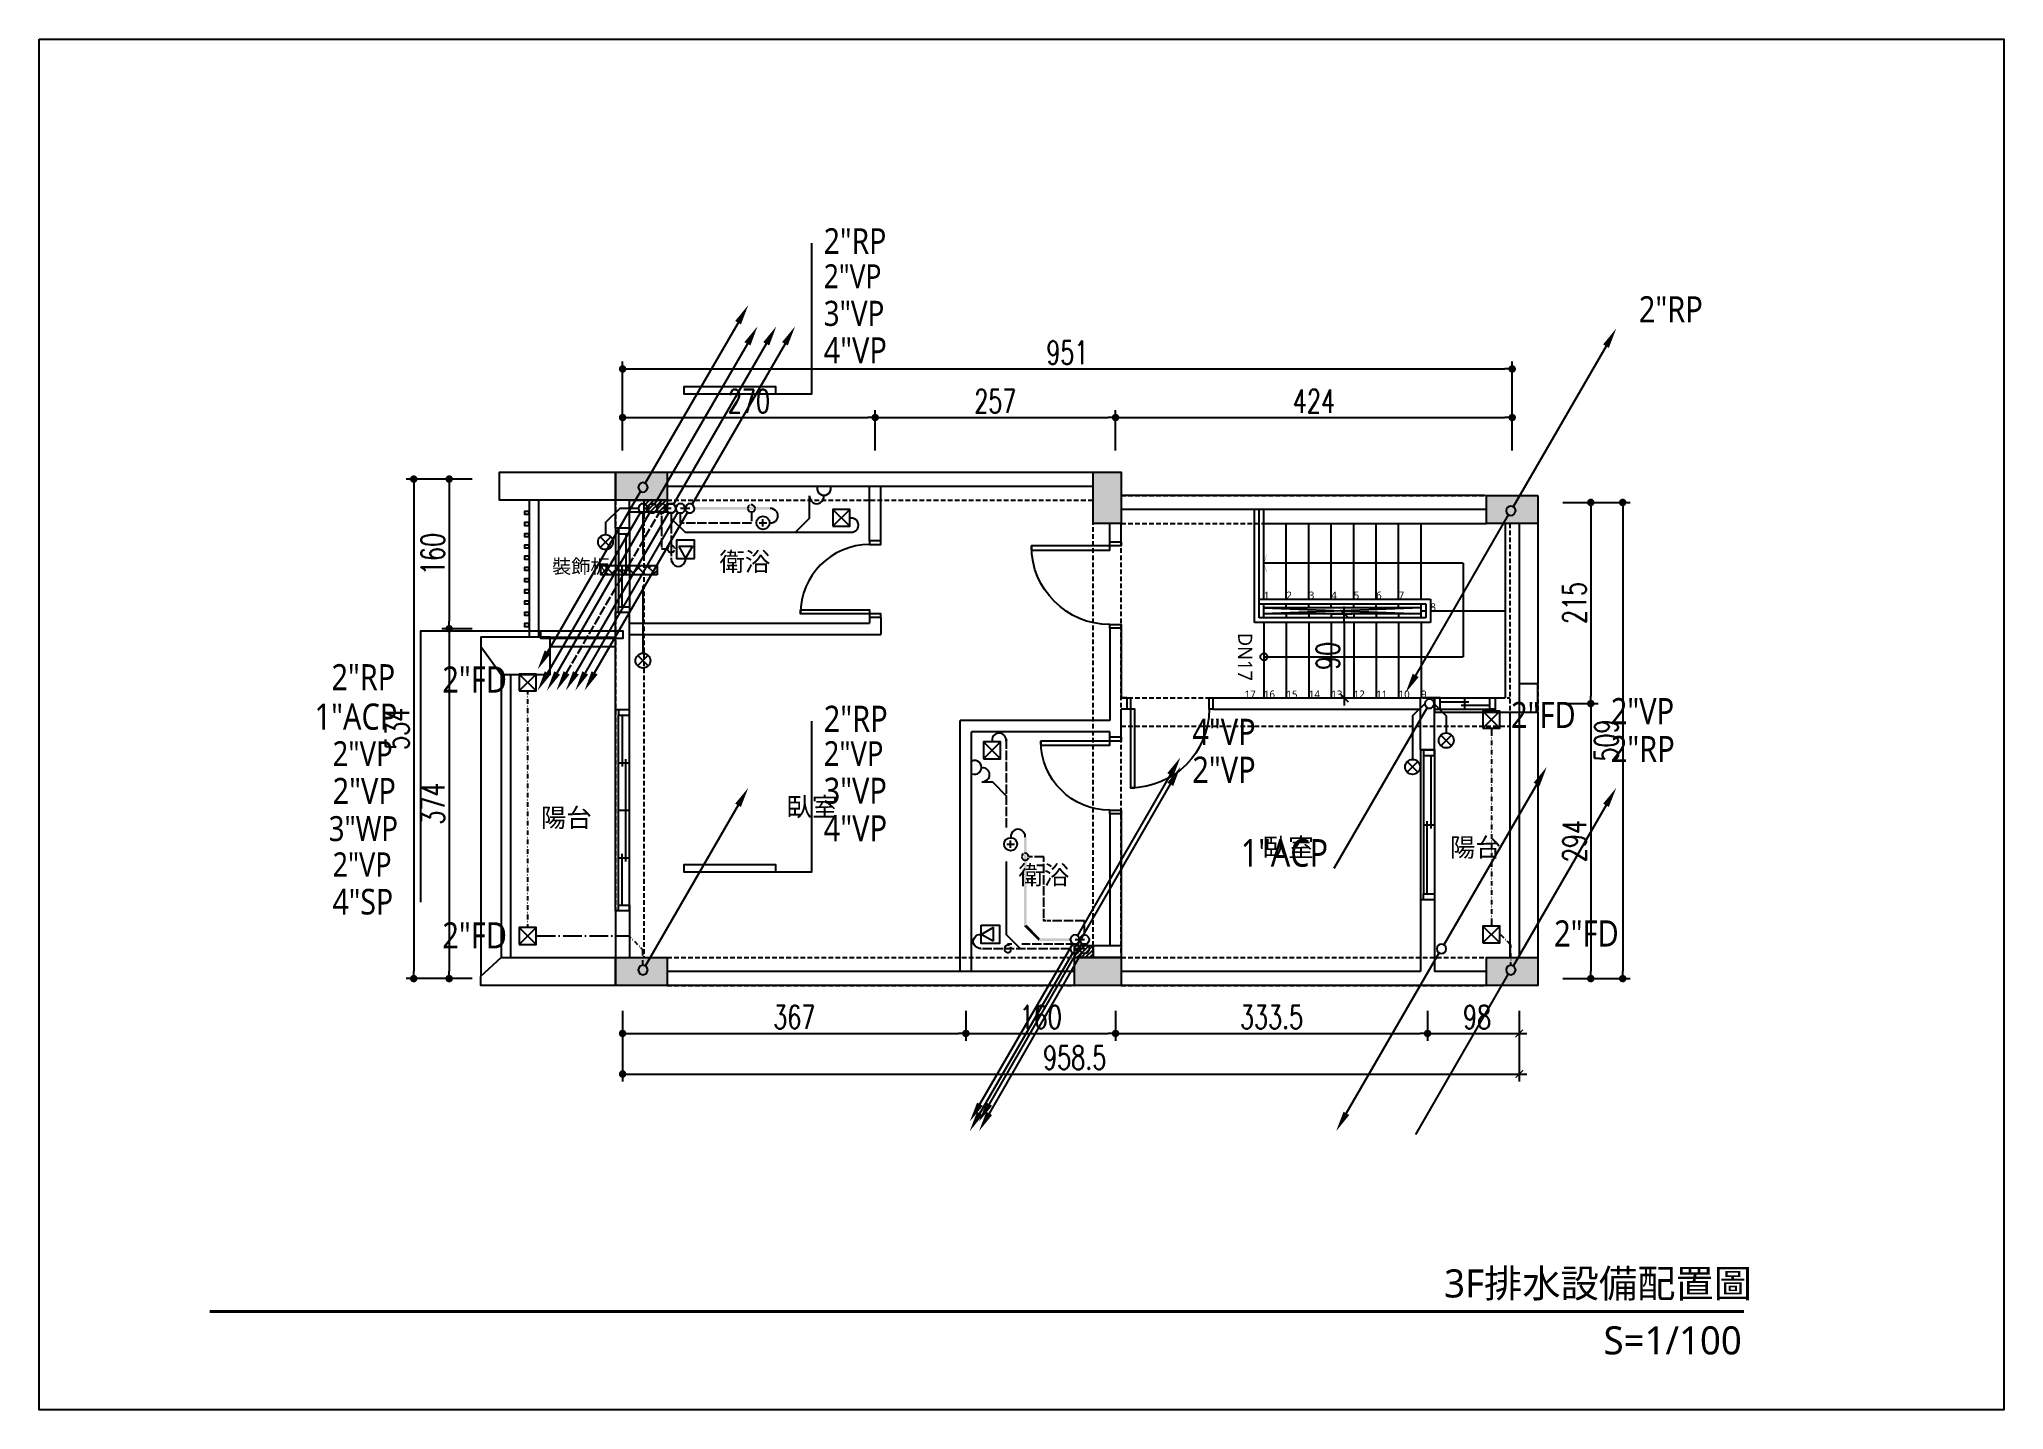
# Model space of a CAD drawing. Header units: inches. Extents: x 19 to 9919, y 324 to 1789.
# Drawn here: x 5219 to 7319, y 324 to 1789 of the extents above; entities that cross this region are included whole.
import ezdxf
from ezdxf.enums import TextEntityAlignment as Align

# ---------------------------------------------------------------- set-up
doc = ezdxf.new("R2010")
doc.units = ezdxf.units.IN
doc.header["$LTSCALE"] = 20
doc.header["$MEASUREMENT"] = 0
for name, pattern in [('DASHDOT', [1.4, 1, -0.2, 0, -0.2]), ('DASHED', [0.6, 0.5, -0.1]), ('HIDDEN', [0.375, 0.25, -0.125])]:
    doc.linetypes.add(name, pattern=pattern)
doc.layers.add('0_梁', color=30, linetype='HIDDEN', plot=False)
for name, color, linetype in [('17_柱', 6, 'Continuous'), ('19_RC牆', 4, 'Continuous'), ('20_裝飾構造物', 2, 'Continuous'), ('21_輕隔間牆', 65, 'Continuous'), ('22_平台、陽台、露台、室內階梯', 3, 'Continuous'), ('23_花台、雨庇', 3, 'Continuous'), ('24_樑', 7, 'Continuous'), ('26_樓梯、扶手、車道', 3, 'Continuous'), ('31_門窗', 134, 'Continuous'), ('34_開口', 7, 'Continuous'), ('44_空間名稱', 1, 'Continuous'), ('46_文字', 1, 'Continuous'), ('50_其他尺寸', 7, 'Continuous'), ('56_wall 材料_HATCH', 251, 'Continuous'), ('DW_Frame', 2, 'Continuous'), ('P-排水-冷氣ACP', 1, 'Continuous'), ('P-排水-套管', 5, 'Continuous'), ('P-排水-汙水SP', 30, 'Continuous'), ('P-排水-通氣VP', 3, 'Continuous'), ('P-排水-雜排水WP', 2, 'Continuous'), ('P-排水-雨水RP', 4, 'Continuous')]:
    doc.layers.add(name, color=color, linetype=linetype)
doc.styles.add('CHT', font='msjh.ttc')
doc.styles.add('DimStyUse', font='romans.shx', dxfattribs={"width": 0.7})
doc.styles.add('TG_NOTE_TEXT', font='simplex.shx', dxfattribs={"width": 0.75, "bigfont": 'chineset.shx'})
doc.styles.add('WJJ', font='')
doc.styles.get('WJJ').set_extended_font_data('Yu Gothic UI Light')
doc.dimstyles.new('DOTM', dxfattribs={"dimtxt": 25, "dimasz": 8, "dimexe": 8, "dimexo": 0.625, "dimgap": 5, "dimtad": 1, "dimdsep": 46, "dimtxsty": 'DimStyUse', "dimblk": 'DOT', "dimcen": 10, "dimdle": 8, "dimazin": 3, "dimtfac": 1, "dimtix": 1, "dimtmove": 2, "dimatfit": 3, "dimfxl": 10, "dimtolj": 1})
doc.dimstyles.new('DOTSLASHM', dxfattribs={"dimtxt": 25, "dimasz": 8, "dimexe": 8, "dimexo": 0.625, "dimgap": 5, "dimtad": 1, "dimdsep": 46, "dimtxsty": 'DimStyUse', "dimblk1": 'DOT', "dimblk2": 'ARCHTICK', "dimsah": 1, "dimcen": 10, "dimdle": 8, "dimazin": 3, "dimtfac": 1, "dimtix": 1, "dimtmove": 2, "dimatfit": 3, "dimfxl": 10, "dimtolj": 1})
doc.dimstyles.new('SLASHM', dxfattribs={"dimtxt": 25, "dimasz": 12, "dimexe": 10, "dimexo": 0.625, "dimgap": 5, "dimtad": 1, "dimdec": 1, "dimdsep": 46, "dimtxsty": 'DimStyUse', "dimblk": 'SLASH', "dimcen": 10, "dimdle": 10, "dimadec": 1, "dimazin": 2, "dimtfac": 1, "dimtix": 1, "dimtmove": 2, "dimatfit": 2, "dimldrblk": 'SLASH', "dimfxl": 1, "dimtolj": 1})

msp = doc.modelspace()

# ---------------------------------------------------------------- texts
at = {"layer": '44_空間名稱', "style": 'WJJ'}
for s, p in [('衛浴', (5973.626, 1230.175)), ('臥室', (6045.407, 968.131)), ('臥室', (6554.519, 924.773)), ('衛浴', (6293.298, 895.301))]:
    msp.add_text(s, height=20, dxfattribs=at).set_placement(p, align=Align.MIDDLE_CENTER)
at = {"layer": '46_文字', "style": 'WJJ'}
msp.add_text('DN17', height=15, rotation=270, dxfattribs=at).set_placement((6508.425, 1128.489), align=Align.MIDDLE)
for s, p in [('3F排水設備配置圖', (6721.162, 443.644)), ('S=1/100', (6891.582, 382.765))]:
    msp.add_text(s, height=30, dxfattribs=at).set_placement(p)
at = {"layer": 'P-排水-冷氣ACP', "style": 'CHT', "width": 0.85}
for height, p in [(28, (5513.598, 1064.571)), (29.5, (6503.777, 918.883))]:
    msp.add_text('1"ACP', height=height, dxfattribs=at).set_placement(p, align=Align.MIDDLE_LEFT)
at = {"layer": 'P-排水-汙水SP', "style": 'CHT', "width": 0.85}
msp.add_text('4"SP', height=27.4, dxfattribs=at).set_placement((5532.819, 866.729), align=Align.MIDDLE_LEFT)
at = {"layer": 'P-排水-通氣VP', "style": 'CHT', "width": 0.85}
for s, height, p in [('2"VP', 25.5, (6057.905, 1535.343)), ('3"VP', 26.8, (6057.905, 1495.687)), ('4"VP', 27.9, (6057.905, 1456.177)), ('2"VP', 28, (6899.266, 1070.395)), ('4"VP', 28, (6451.938, 1048.262)), ('2"VP', 26.6, (5532.819, 1024.963)), ('2"VP', 26.4, (6057.905, 1025.109)), ('2"VP', 28, (6451.938, 1007.781)), ('2"VP', 28, (5532.819, 985.065)), ('3"VP', 27.9, (6057.905, 985.308)), ('4"VP', 28, (6057.905, 945.167)), ('2"VP', 26.1, (5532.819, 906.385))]:
    msp.add_text(s, height=height, dxfattribs=at).set_placement(p, align=Align.MIDDLE_LEFT)
at = {"layer": 'P-排水-雜排水WP', "style": 'CHT', "width": 0.85}
for s, height, p in [('2"FD', 28, (5650.184, 1104.178)), ('2"FD', 28, (6792.676, 1066.318)), ('3"WP', 26.6, (5528.742, 944.875)), ('2"FD', 28, (5650.184, 830.714)), ('2"FD', 28, (6838.691, 832.752))]:
    msp.add_text(s, height=height, dxfattribs=at).set_placement(p, align=Align.MIDDLE_LEFT)
at = {"layer": 'P-排水-雨水RP', "style": 'CHT', "width": 0.85}
for height, p in [(27.4, (6057.905, 1572.96)), (28, (6929.263, 1499.958)), (27.9, (5531.654, 1106.702)), (28, (6057.905, 1062.241)), (28, (6899.266, 1029.914))]:
    msp.add_text('2"RP', height=height, dxfattribs=at).set_placement(p, align=Align.MIDDLE_LEFT)

# ---------------------------------------------------------------- blocks, each defined once
blk = doc.blocks.new('A$Cc6de7170')
at = {"layer": '56_wall 材料_HATCH'}
h = blk.add_hatch(color=256, dxfattribs=at)
h.dxf.hatch_style = 1
h.paths.add_polyline_path([(55, 549), (55, 519), (0, 519), (0, 549)])
h = blk.add_hatch(color=256, dxfattribs=at)
h.dxf.hatch_style = 1
h.paths.add_polyline_path([(540.5, 494), (510.5, 494), (510.5, 549), (540.5, 549)])
h = blk.add_hatch(color=256, dxfattribs=at)
h.dxf.hatch_style = 1
h.paths.add_polyline_path([(986, 524), (986, 494), (931, 494), (931, 524)])
h = blk.add_hatch(color=256, dxfattribs=at)
h.dxf.hatch_style = 1
h.paths.add_polyline_path([(55, 30), (55, 0), (0, 0), (0, 30)])
h = blk.add_hatch(color=256, dxfattribs=at)
h.dxf.hatch_style = 1
h.paths.add_polyline_path([(540.5, 30), (540.5, 0), (490.5, 0), (490.5, 30)])
h = blk.add_hatch(color=256, dxfattribs=at)
h.dxf.hatch_style = 1
h.paths.add_polyline_path([(986, 30), (986, 0), (931, 0), (931, 30)])
at = {"layer": '17_柱'}
for points in [[(55, 549), (55, 519), (0, 519), (0, 549)], [(540.5, 494), (510.5, 494), (510.5, 549), (540.5, 549)], [(986, 524), (986, 494), (931, 494), (931, 524)], [(55, 30), (55, 0), (0, 0), (0, 30)], [(540.5, 30), (540.5, 0), (490.5, 0), (490.5, 30)], [(986, 30), (986, 0), (931, 0), (931, 30)]]:
    blk.add_lwpolyline(points, close=True, dxfattribs=at)
blk = doc.blocks.new('*U8')
at = {"color": 0}
for p, q in [((-4, -12), (-4, 0)), ((78, -12), (78, 0))]:
    blk.add_line(p, q, dxfattribs=at)
blk.add_lwpolyline([(0, 0), (0, 74), (4.4, 74), (4.4, 0)], close=True, dxfattribs=at)
blk.add_arc((0, 0), 74, 0, 90, dxfattribs=at)
at = {"layer": 'DW_Frame'}
for points in [[(-4, -12), (0, -12), (0, 0), (-4, 0)], [(78, 0), (74, 0), (74, -12), (78, -12)]]:
    blk.add_lwpolyline(points, dxfattribs=at)
at = {"color": 0, "style": 'TG_NOTE_TEXT', "width": 0.5, "flags": 1}
for tag, height, p in [('WH', 20, (82.3, 5)), ('DESC', 10, (22, 5))]:
    blk.add_attdef(tag, text='', height=height, dxfattribs=at).set_placement(p, align=Align.BOTTOM_LEFT)
for tag, p in [('NO', (-5, 5)), ('TYPE', (22, 5))]:
    blk.add_attdef(tag, text='', height=10, dxfattribs=at).set_placement(p, align=Align.BOTTOM_RIGHT)
blk = doc.blocks.new('*U12')
at = {"color": 0}
for p, q in [((-4, -12), (-4, 0)), ((88, -12), (88, 0))]:
    blk.add_line(p, q, dxfattribs=at)
blk.add_lwpolyline([(0, 0), (0, 84), (4.4, 84), (4.4, 0)], close=True, dxfattribs=at)
blk.add_arc((0, 0), 84, 0, 90, dxfattribs=at)
at = {"layer": 'DW_Frame'}
for points in [[(-4, -12), (0, -12), (0, 0), (-4, 0)], [(88, 0), (84, 0), (84, -12), (88, -12)]]:
    blk.add_lwpolyline(points, dxfattribs=at)
at = {"color": 0, "style": 'TG_NOTE_TEXT', "width": 0.5, "flags": 1}
for tag, height, p in [('WH', 20, (92.3, 5)), ('DESC', 10, (27, 5))]:
    blk.add_attdef(tag, text='', height=height, dxfattribs=at).set_placement(p, align=Align.BOTTOM_LEFT)
for tag, p in [('NO', (-5, 5)), ('TYPE', (27, 5))]:
    blk.add_attdef(tag, text='', height=10, dxfattribs=at).set_placement(p, align=Align.BOTTOM_RIGHT)
blk = doc.blocks.new('_Dot')
at = {"color": 0, "linetype": 'ByBlock', "lineweight": -2}
blk.add_line((-0.5, 0), (-1, 0), dxfattribs=at)
at = {"color": 0, "linetype": 'ByBlock', "const_width": 0.5}
blk.add_lwpolyline([(-0.25, 0, 1), (0.25, 0, 1)], format="xyb", close=True, dxfattribs=at)
blk = doc.blocks.new('*D94')
at = {"layer": '50_其他尺寸', "color": 0, "lineweight": -2}
for p, q in [((6848.2, 1293.5), (6885.9, 1293.5)), ((6877.9, 1285.5), (6877.9, 1086.5)), ((6848.2, 1078.5), (6885.9, 1078.5))]:
    blk.add_line(p, q, dxfattribs=at)
at = {"layer": 'Defpoints', "color": 0}
for p in [(6848.2, 1293.5), (6848.2, 1078.5), (6877.9, 1078.5)]:
    blk.add_point(p, dxfattribs=at)
at = {"layer": '50_其他尺寸', "color": 0, "lineweight": -2, "xscale": 8, "yscale": 8, "zscale": 8}
for p, rotation in [((6877.9, 1293.5), 90), ((6877.9, 1078.5), 270)]:
    blk.add_blockref('_Dot', p, dxfattribs=dict(at, rotation=rotation))
at = {"layer": '50_其他尺寸', "color": 225, "insert": (6860.4, 1186), "char_height": 25, "attachment_point": 5, "rotation": 90, "style": 'DimStyUse'}
blk.add_mtext('\\A1;215', dxfattribs=at)
blk = doc.blocks.new('*D95')
at = {"layer": '50_其他尺寸', "color": 0, "lineweight": -2}
for p, q in [((6848.2, 1078.5), (6885.9, 1078.5)), ((6877.9, 1070.5), (6877.9, 792.5)), ((6848.2, 784.5), (6885.9, 784.5))]:
    blk.add_line(p, q, dxfattribs=at)
at = {"layer": 'Defpoints', "color": 0}
for p in [(6848.2, 1078.5), (6848.2, 784.5), (6877.9, 784.5)]:
    blk.add_point(p, dxfattribs=at)
at = {"layer": '50_其他尺寸', "color": 0, "lineweight": -2, "xscale": 8, "yscale": 8, "zscale": 8}
for p, rotation in [((6877.9, 1078.5), 90), ((6877.9, 784.5), 270)]:
    blk.add_blockref('_Dot', p, dxfattribs=dict(at, rotation=rotation))
at = {"layer": '50_其他尺寸', "color": 225, "insert": (6860.4, 931.5), "char_height": 25, "attachment_point": 5, "rotation": 90, "style": 'DimStyUse'}
blk.add_mtext('\\A1;294', dxfattribs=at)
blk = doc.blocks.new('*D98')
at = {"layer": '50_其他尺寸', "color": 0, "lineweight": -2}
for p, q in [((6882.2, 1293.5), (6920, 1293.5)), ((6912, 1285.5), (6912, 792.5)), ((6875.9, 784.5), (6920, 784.5))]:
    blk.add_line(p, q, dxfattribs=at)
at = {"layer": 'Defpoints', "color": 0}
for p in [(6882.2, 1293.5), (6875.9, 784.5), (6912, 784.5)]:
    blk.add_point(p, dxfattribs=at)
at = {"layer": '50_其他尺寸', "color": 0, "lineweight": -2, "xscale": 8, "yscale": 8, "zscale": 8}
for p, rotation in [((6912, 1293.5), 90), ((6912, 784.5), 270)]:
    blk.add_blockref('_Dot', p, dxfattribs=dict(at, rotation=rotation))
at = {"layer": '50_其他尺寸', "color": 225, "insert": (6894.5, 1039), "char_height": 25, "attachment_point": 5, "rotation": 90, "style": 'DimStyUse'}
blk.add_mtext('\\A1;509', dxfattribs=at)
blk = doc.blocks.new('*D102')
at = {"layer": '50_其他尺寸', "color": 0, "lineweight": -2}
for p, q in [((5842.9, 1349), (5842.9, 1392.3)), ((6112.9, 1349), (6112.9, 1392.3)), ((5850.9, 1384.3), (6104.9, 1384.3))]:
    blk.add_line(p, q, dxfattribs=at)
at = {"layer": 'Defpoints', "color": 0}
for p in [(6112.9, 1384.3), (5842.9, 1349), (6112.9, 1349)]:
    blk.add_point(p, dxfattribs=at)
at = {"layer": '50_其他尺寸', "color": 0, "lineweight": -2, "xscale": 8, "yscale": 8, "zscale": 8, "rotation": 180}
blk.add_blockref('_Dot', (5842.9, 1384.3), dxfattribs=at)
at = {"layer": '50_其他尺寸', "color": 0, "lineweight": -2, "xscale": 8, "yscale": 8, "zscale": 8}
blk.add_blockref('_Dot', (6112.9, 1384.3), dxfattribs=at)
at = {"layer": '50_其他尺寸', "color": 225, "insert": (5977.9, 1401.8), "char_height": 25, "attachment_point": 5, "style": 'DimStyUse'}
blk.add_mtext('\\A1;270', dxfattribs=at)
blk = doc.blocks.new('*D103')
at = {"layer": '50_其他尺寸', "color": 0, "lineweight": -2}
for p, q in [((6112.9, 1349), (6112.9, 1392.3)), ((6369.9, 1349), (6369.9, 1392.3)), ((6120.9, 1384.3), (6361.9, 1384.3))]:
    blk.add_line(p, q, dxfattribs=at)
at = {"layer": 'Defpoints', "color": 0}
for p in [(6369.9, 1384.3), (6112.9, 1349), (6369.9, 1349)]:
    blk.add_point(p, dxfattribs=at)
at = {"layer": '50_其他尺寸', "color": 0, "lineweight": -2, "xscale": 8, "yscale": 8, "zscale": 8, "rotation": 180}
blk.add_blockref('_Dot', (6112.9, 1384.3), dxfattribs=at)
at = {"layer": '50_其他尺寸', "color": 0, "lineweight": -2, "xscale": 8, "yscale": 8, "zscale": 8}
blk.add_blockref('_Dot', (6369.9, 1384.3), dxfattribs=at)
at = {"layer": '50_其他尺寸', "color": 225, "insert": (6241.4, 1401.8), "char_height": 25, "attachment_point": 5, "style": 'DimStyUse'}
blk.add_mtext('\\A1;257', dxfattribs=at)
blk = doc.blocks.new('*D104')
at = {"layer": '50_其他尺寸', "color": 0, "lineweight": -2}
for p, q in [((6369.9, 1349), (6369.9, 1392.3)), ((6793.9, 1349), (6793.9, 1392.3)), ((6377.9, 1384.3), (6785.9, 1384.3))]:
    blk.add_line(p, q, dxfattribs=at)
at = {"layer": 'Defpoints', "color": 0}
for p in [(6793.9, 1384.3), (6369.9, 1349), (6793.9, 1349)]:
    blk.add_point(p, dxfattribs=at)
at = {"layer": '50_其他尺寸', "color": 0, "lineweight": -2, "xscale": 8, "yscale": 8, "zscale": 8, "rotation": 180}
blk.add_blockref('_Dot', (6369.9, 1384.3), dxfattribs=at)
at = {"layer": '50_其他尺寸', "color": 0, "lineweight": -2, "xscale": 8, "yscale": 8, "zscale": 8}
blk.add_blockref('_Dot', (6793.9, 1384.3), dxfattribs=at)
at = {"layer": '50_其他尺寸', "color": 225, "insert": (6581.9, 1401.8), "char_height": 25, "attachment_point": 5, "style": 'DimStyUse'}
blk.add_mtext('\\A1;424', dxfattribs=at)
blk = doc.blocks.new('*D69')
at = {"layer": '50_其他尺寸', "color": 0, "lineweight": -2}
for p, q in [((5842.9, 1349), (5842.9, 1444.2)), ((5850.9, 1436.2), (6785.9, 1436.2)), ((6793.9, 1349), (6793.9, 1444.2))]:
    blk.add_line(p, q, dxfattribs=at)
at = {"layer": 'Defpoints', "color": 0}
for p in [(6793.9, 1436.2), (5842.9, 1349), (6793.9, 1349)]:
    blk.add_point(p, dxfattribs=at)
at = {"layer": '50_其他尺寸', "color": 0, "lineweight": -2, "xscale": 8, "yscale": 8, "zscale": 8, "rotation": 180}
blk.add_blockref('_Dot', (5842.9, 1436.2), dxfattribs=at)
at = {"layer": '50_其他尺寸', "color": 0, "lineweight": -2, "xscale": 8, "yscale": 8, "zscale": 8}
blk.add_blockref('_Dot', (6793.9, 1436.2), dxfattribs=at)
at = {"layer": '50_其他尺寸', "color": 225, "insert": (6318.4, 1453.7), "char_height": 25, "attachment_point": 5, "style": 'DimStyUse'}
blk.add_mtext('\\A1;951', dxfattribs=at)
blk = doc.blocks.new('*D74')
at = {"layer": '50_其他尺寸', "color": 0, "lineweight": -2}
for p, q in [((5842.9, 750.1), (5842.9, 717.9)), ((6209.9, 750.1), (6209.9, 717.9)), ((5850.9, 725.9), (6201.9, 725.9))]:
    blk.add_line(p, q, dxfattribs=at)
at = {"layer": 'Defpoints', "color": 0}
for p in [(5842.9, 750.1), (6209.9, 750.1), (6209.9, 725.9)]:
    blk.add_point(p, dxfattribs=at)
at = {"layer": '50_其他尺寸', "color": 0, "lineweight": -2, "xscale": 8, "yscale": 8, "zscale": 8, "rotation": 180}
blk.add_blockref('_Dot', (5842.9, 725.9), dxfattribs=at)
at = {"layer": '50_其他尺寸', "color": 0, "lineweight": -2, "xscale": 8, "yscale": 8, "zscale": 8}
blk.add_blockref('_Dot', (6209.9, 725.9), dxfattribs=at)
at = {"layer": '50_其他尺寸', "color": 225, "insert": (6026.4, 743.4), "char_height": 25, "attachment_point": 5, "style": 'DimStyUse'}
blk.add_mtext('\\A1;367', dxfattribs=at)
blk = doc.blocks.new('*D75')
at = {"layer": '50_其他尺寸', "color": 0, "lineweight": -2}
for p, q in [((6209.9, 750.1), (6209.9, 717.9)), ((6369.9, 750.1), (6369.9, 717.9)), ((6217.9, 725.9), (6361.9, 725.9))]:
    blk.add_line(p, q, dxfattribs=at)
at = {"layer": 'Defpoints', "color": 0}
for p in [(6209.9, 750.1), (6369.9, 750.1), (6369.9, 725.9)]:
    blk.add_point(p, dxfattribs=at)
at = {"layer": '50_其他尺寸', "color": 0, "lineweight": -2, "xscale": 8, "yscale": 8, "zscale": 8, "rotation": 180}
blk.add_blockref('_Dot', (6209.9, 725.9), dxfattribs=at)
at = {"layer": '50_其他尺寸', "color": 0, "lineweight": -2, "xscale": 8, "yscale": 8, "zscale": 8}
blk.add_blockref('_Dot', (6369.9, 725.9), dxfattribs=at)
at = {"layer": '50_其他尺寸', "color": 225, "insert": (6289.9, 743.4), "char_height": 25, "attachment_point": 5, "style": 'DimStyUse'}
blk.add_mtext('\\A1;160', dxfattribs=at)
blk = doc.blocks.new('*D76')
at = {"layer": '50_其他尺寸', "color": 0, "lineweight": -2}
for p, q in [((6369.9, 750.1), (6369.9, 717.9)), ((6703.4, 750.1), (6703.4, 717.9)), ((6377.9, 725.9), (6695.4, 725.9))]:
    blk.add_line(p, q, dxfattribs=at)
at = {"layer": 'Defpoints', "color": 0}
for p in [(6369.9, 750.1), (6703.4, 750.1), (6703.4, 725.9)]:
    blk.add_point(p, dxfattribs=at)
at = {"layer": '50_其他尺寸', "color": 0, "lineweight": -2, "xscale": 8, "yscale": 8, "zscale": 8, "rotation": 180}
blk.add_blockref('_Dot', (6369.9, 725.9), dxfattribs=at)
at = {"layer": '50_其他尺寸', "color": 0, "lineweight": -2, "xscale": 8, "yscale": 8, "zscale": 8}
blk.add_blockref('_Dot', (6703.4, 725.9), dxfattribs=at)
at = {"layer": '50_其他尺寸', "color": 225, "insert": (6536.7, 743.4), "char_height": 25, "attachment_point": 5, "style": 'DimStyUse'}
blk.add_mtext('\\A1;333.5', dxfattribs=at)
blk = doc.blocks.new('_ArchTick')
at = {"color": 0, "linetype": 'ByBlock', "const_width": 0.15}
blk.add_lwpolyline([(-0.5, -0.5), (0.5, 0.5)], dxfattribs=at)
blk = doc.blocks.new('*D77')
at = {"layer": '50_其他尺寸', "color": 0, "lineweight": -2}
for p, q in [((6703.4, 750.1), (6703.4, 717.9)), ((6801.4, 750.1), (6801.4, 717.9)), ((6711.4, 725.9), (6809.4, 725.9))]:
    blk.add_line(p, q, dxfattribs=at)
at = {"layer": 'Defpoints', "color": 0}
for p in [(6703.4, 750.1), (6801.4, 750.1), (6801.4, 725.9)]:
    blk.add_point(p, dxfattribs=at)
at = {"layer": '50_其他尺寸', "color": 0, "lineweight": -2, "xscale": 8, "yscale": 8, "zscale": 8, "rotation": 180}
blk.add_blockref('_Dot', (6703.4, 725.9), dxfattribs=at)
at = {"layer": '50_其他尺寸', "color": 0, "lineweight": -2, "xscale": 8, "yscale": 8, "zscale": 8}
blk.add_blockref('_ArchTick', (6801.4, 725.9), dxfattribs=at)
at = {"layer": '50_其他尺寸', "color": 225, "insert": (6756.4, 743.4), "char_height": 25, "attachment_point": 5, "style": 'DimStyUse'}
blk.add_mtext('\\A1;98', dxfattribs=at)
blk = doc.blocks.new('*D78')
at = {"layer": '50_其他尺寸', "color": 0, "lineweight": -2}
for p, q in [((5842.9, 750.1), (5842.9, 674.5)), ((6801.4, 750.1), (6801.4, 674.5)), ((5850.9, 682.5), (6809.4, 682.5))]:
    blk.add_line(p, q, dxfattribs=at)
at = {"layer": 'Defpoints', "color": 0}
for p in [(5842.9, 750.1), (6801.4, 750.1), (6801.4, 682.5)]:
    blk.add_point(p, dxfattribs=at)
at = {"layer": '50_其他尺寸', "color": 0, "lineweight": -2, "xscale": 8, "yscale": 8, "zscale": 8, "rotation": 180}
blk.add_blockref('_Dot', (5842.9, 682.5), dxfattribs=at)
at = {"layer": '50_其他尺寸', "color": 0, "lineweight": -2, "xscale": 8, "yscale": 8, "zscale": 8}
blk.add_blockref('_ArchTick', (6801.4, 682.5), dxfattribs=at)
at = {"layer": '50_其他尺寸', "color": 225, "insert": (6326.2, 700), "char_height": 25, "attachment_point": 5, "style": 'DimStyUse'}
blk.add_mtext('\\A1;958.5', dxfattribs=at)
blk = doc.blocks.new('*D83')
at = {"layer": '50_其他尺寸', "color": 0, "lineweight": -2}
for p, q in [((5682, 1318.5), (5649.5, 1318.5)), ((5657.5, 1310.5), (5657.5, 1166.5)), ((5682, 1158.5), (5649.5, 1158.5))]:
    blk.add_line(p, q, dxfattribs=at)
at = {"layer": 'Defpoints', "color": 0}
for p in [(5682, 1318.5), (5657.5, 1158.5), (5682, 1158.5)]:
    blk.add_point(p, dxfattribs=at)
at = {"layer": '50_其他尺寸', "color": 0, "lineweight": -2, "xscale": 8, "yscale": 8, "zscale": 8}
for p, rotation in [((5657.5, 1318.5), 90), ((5657.5, 1158.5), 270)]:
    blk.add_blockref('_Dot', p, dxfattribs=dict(at, rotation=rotation))
at = {"layer": '50_其他尺寸', "color": 225, "insert": (5640, 1238.5), "char_height": 25, "attachment_point": 5, "rotation": 90, "style": 'DimStyUse'}
blk.add_mtext('\\A1;160', dxfattribs=at)
blk = doc.blocks.new('*D84')
at = {"layer": '50_其他尺寸', "color": 0, "lineweight": -2}
for p, q in [((5682, 1158.5), (5649.5, 1158.5)), ((5657.5, 1150.5), (5657.5, 792.5)), ((5682, 784.5), (5649.5, 784.5))]:
    blk.add_line(p, q, dxfattribs=at)
at = {"layer": 'Defpoints', "color": 0}
for p in [(5682, 1158.5), (5657.5, 784.5), (5682, 784.5)]:
    blk.add_point(p, dxfattribs=at)
at = {"layer": '50_其他尺寸', "color": 0, "lineweight": -2, "xscale": 8, "yscale": 8, "zscale": 8}
for p, rotation in [((5657.5, 1158.5), 90), ((5657.5, 784.5), 270)]:
    blk.add_blockref('_Dot', p, dxfattribs=dict(at, rotation=rotation))
at = {"layer": '50_其他尺寸', "color": 225, "insert": (5640, 971.5), "char_height": 25, "attachment_point": 5, "rotation": 90, "style": 'DimStyUse'}
blk.add_mtext('\\A1;374', dxfattribs=at)
blk = doc.blocks.new('*D85')
at = {"layer": '50_其他尺寸', "color": 0, "lineweight": -2}
for p, q in [((5682, 1318.5), (5611.6, 1318.5)), ((5619.6, 1310.5), (5619.6, 792.5)), ((5682, 784.5), (5611.6, 784.5))]:
    blk.add_line(p, q, dxfattribs=at)
at = {"layer": 'Defpoints', "color": 0}
for p in [(5682, 1318.5), (5619.6, 784.5), (5682, 784.5)]:
    blk.add_point(p, dxfattribs=at)
at = {"layer": '50_其他尺寸', "color": 0, "lineweight": -2, "xscale": 8, "yscale": 8, "zscale": 8}
for p, rotation in [((5619.6, 1318.5), 90), ((5619.6, 784.5), 270)]:
    blk.add_blockref('_Dot', p, dxfattribs=dict(at, rotation=rotation))
at = {"layer": '50_其他尺寸', "color": 225, "insert": (5602.1, 1051.5), "char_height": 25, "attachment_point": 5, "rotation": 90, "style": 'DimStyUse'}
blk.add_mtext('\\A1;534', dxfattribs=at)
blk = doc.blocks.new('*U13')
at = {"color": 0}
for p, q in [((0, -15), (0, 0)), ((6, -3), (84, -3)), ((6, -11), (49, -11)), ((6, -15), (84, -15)), ((84, -7), (41, -7)), ((45, -3), (45, -15))]:
    blk.add_line(p, q, dxfattribs=at)
at = {"layer": 'DW_Frame'}
for points in [[(0, -3), (6, -3), (6, -15), (0, -15)], [(90, -3), (84, -3), (84, -15), (90, -15)]]:
    blk.add_lwpolyline(points, dxfattribs=at)
blk = doc.blocks.new('*U14')
at = {"color": 0}
for p, q in [((0, -15), (0, 0)), ((6, -3), (209, -3)), ((6, -7), (60.75, -7)), ((6, -15), (209, -15)), ((52.75, -11), (162.25, -11)), ((56.75, -3), (56.75, -15)), ((107.5, -3), (107.5, -15)), ((209, -7), (154.25, -7)), ((158.25, -3), (158.25, -15))]:
    blk.add_line(p, q, dxfattribs=at)
at = {"layer": 'DW_Frame'}
for points in [[(0, -3), (6, -3), (6, -15), (0, -15)], [(215, -3), (209, -3), (209, -15), (215, -15)]]:
    blk.add_lwpolyline(points, dxfattribs=at)
blk = doc.blocks.new('*U11')
at = {"color": 0}
for p, q in [((0, 15), (0, 0)), ((6, 15), (59, 15)), ((6, 11), (36.5, 11)), ((6, 3), (59, 3)), ((59, 7), (28.5, 7)), ((32.5, 3), (32.5, 15))]:
    blk.add_line(p, q, dxfattribs=at)
at = {"layer": 'DW_Frame'}
for points in [[(0, 3), (6, 3), (6, 15), (0, 15)], [(65, 3), (59, 3), (59, 15), (65, 15)]]:
    blk.add_lwpolyline(points, dxfattribs=at)
blk = doc.blocks.new('*U15')
at = {"color": 0}
for p, q in [((0, 15), (0, 0)), ((6, 15), (154, 15)), ((6, 11), (84, 11)), ((6, 3), (154, 3)), ((154, 7), (76, 7)), ((80, 3), (80, 15))]:
    blk.add_line(p, q, dxfattribs=at)
at = {"layer": 'DW_Frame'}
for points in [[(0, 3), (6, 3), (6, 15), (0, 15)], [(160, 3), (154, 3), (154, 15), (160, 15)]]:
    blk.add_lwpolyline(points, dxfattribs=at)
blk = doc.blocks.new('SLASH')
at = {"color": 7}
blk.add_line((-1, 0), (1, 0), dxfattribs=at)
at = {"color": 225, "linetype": 'Continuous'}
blk.add_line((-0.5, -0.5), (0.5, 0.5), dxfattribs=at)
blk = doc.blocks.new('*D67')
at = {"layer": '50_其他尺寸', "color": 0, "lineweight": -2}
for p, q in [((765, 397.4), (787, 397.4)), ((779, 389.4), (779, 315.5)), ((765, 307.5), (787, 307.5))]:
    blk.add_line(p, q, dxfattribs=at)
at = {"layer": 'Defpoints', "color": 0}
for p in [(765, 397.4), (765, 307.5), (779, 307.5)]:
    blk.add_point(p, dxfattribs=at)
at = {"layer": '50_其他尺寸', "color": 0, "lineweight": -2, "xscale": 8, "yscale": 8, "zscale": 8}
for p, rotation in [((779, 397.4), 90), ((779, 307.5), 270)]:
    blk.add_blockref('SLASH', p, dxfattribs=dict(at, rotation=rotation))
at = {"layer": '50_其他尺寸', "color": 225, "insert": (761.5, 352.5), "char_height": 25, "attachment_point": 5, "rotation": 90, "style": 'DimStyUse'}
blk.add_mtext('\\A1;90', dxfattribs=at)
blk = doc.blocks.new('A$C11e5d1e7')
at = {"layer": '0_梁', "color": 0}
for p, q in [((55, 549), (510.5, 549)), ((0, 519), (0, 30)), ((30, 519), (30, 30)), ((55, 519), (510.5, 519)), ((540.5, 524), (931, 524)), ((510.5, 35), (510.5, 494)), ((540.5, 494), (931, 494)), ((540.5, 35), (540.5, 494)), ((956, 494), (956, 30)), ((986, 494), (986, 30)), ((540.5, 307.5), (956, 307.5)), ((540.5, 277.5), (956, 277.5)), ((55, 30), (490.5, 30)), ((540.5, 30), (931, 30)), ((55, 0), (490.5, 0)), ((540.5, 0), (931, 0))]:
    blk.add_line(p, q, dxfattribs=at)
blk = doc.blocks.new('D_ACP')
for p, q in [((-5.7, -5.7), (5.7, 5.7)), ((-5.7, 5.7), (5.7, -5.7))]:
    blk.add_line(p, q)
blk.add_circle((0, 0), 8)
blk = doc.blocks.new('D_FD')
for p, q in [((-9, -9), (9, 9)), ((-9, 9), (9, -9))]:
    blk.add_line(p, q)
blk.add_lwpolyline([(-9, -9), (9, -9), (9, 9), (-9, 9)], close=True)
blk = doc.blocks.new('D_SPOUT')
for p, q in [((-4, 0), (4, 0)), ((0, -4), (0, 4))]:
    blk.add_line(p, q)
blk.add_circle((0, 0), 7)
blk = doc.blocks.new('A$C4eda6f76')
at = {"layer": '21_輕隔間牆'}
h = blk.add_hatch(dxfattribs=at)
h.set_pattern_fill('ANSI31', color=256)
h.set_pattern_definition([(45, (191.4007, -12156.682), (-2.245064, 2.245064), [])])
h.paths.add_polyline_path([(55, 519), (30, 519), (30, 506), (55, 506)])
h = blk.add_hatch(dxfattribs=at)
h.set_pattern_fill('ANSI31', color=256)
h.set_pattern_definition([(45, (171.4007, -12161.682), (-2.245064, 2.245064), [])])
h.paths.add_polyline_path([(510.5, 43), (490.5, 43), (490.5, 30), (510.5, 30)])
at = {"layer": '19_RC牆'}
for p, q in [((55, 549), (510.5, 549)), ((55, 534), (510.5, 534)), ((0, 489), (0, 519)), ((15, 489), (15, 519)), ((929.5, 524), (540.5, 524)), ((931, 509), (540.5, 509)), ((15, 489), (0, 489)), ((951, 494), (951, 307.5)), ((966, 494), (966, 292.5)), ((15, 399), (0, 399)), ((0, 295), (0, 399)), ((15, 295), (15, 399)), ((15, 295), (0, 295)), ((875.5, 307.5), (860.5, 307.5)), ((860.5, 252), (860.5, 307.5)), ((875.5, 252), (875.5, 307.5)), ((940.5, 307.5), (951, 307.5)), ((940.5, 292.5), (940.5, 307.5)), ((940.5, 292.5), (966, 292.5)), ((860.5, 252), (875.5, 252)), ((860.5, 92), (860.5, 15)), ((860.5, 92), (875.5, 92)), ((875.5, 92), (875.5, 15)), ((0, 80), (0, 30)), ((15, 80), (0, 80)), ((15, 80), (15, 30)), ((490.5, 15), (55, 15)), ((490.5, 0), (55, 0)), ((860.5, 15), (540.5, 15)), ((931, 0), (540.5, 0)), ((931, 15), (875.5, 15))]:
    blk.add_line(p, q, dxfattribs=at)
at = {"layer": '20_裝飾構造物'}
for points in [[(0, 549), (0, 519), (-124, 519), (-124, 549)], [(-124, 372.5), (-144, 372.5), (-144, 362.5), (-122.5, 332.5), (-70, 332.5), (-70, 372.5)], [(966, 292.5), (986, 292.5), (986, 322.5), (966, 322.5)], [(-124, 0), (-144, 0), (-144, 10), (-122.5, 30), (0, 30), (0, 0)]]:
    blk.add_lwpolyline(points, close=True, dxfattribs=at)
at = {"layer": '21_輕隔間牆'}
for p, q in [((546.5, 307.5), (540.5, 307.5)), ((546.5, 295.5), (540.5, 295.5)), ((546.5, 307.5), (546.5, 295.5)), ((638.5, 307.5), (860.5, 307.5)), ((638.5, 307.5), (638.5, 295.5)), ((638.5, 295.5), (860.5, 295.5))]:
    blk.add_line(p, q, dxfattribs=at)
for points in [[(15, 519), (55, 519), (55, 506), (15, 506)], [(490.5, 43), (540.5, 43), (540.5, 30), (490.5, 30)]]:
    blk.add_lwpolyline(points, close=True, dxfattribs=at)
at = {"layer": '22_平台、陽台、露台、室內階梯'}
for p, q in [((-70, 372.5), (0, 372.5)), ((-70, 362.5), (0, 362.5)), ((-122.5, 332.5), (-122.5, 30)), ((-112.5, 332.5), (-112.5, 30)), ((956, 292.5), (956, 30)), ((966, 292.5), (966, 30)), ((986, 292.5), (986, 30))]:
    blk.add_line(p, q, dxfattribs=at)
at = {"layer": '23_花台、雨庇'}
for p, q in [((-92.5, 519), (-92.5, 372.5)), ((-82.5, 519), (-82.5, 372.5)), ((986, 494), (986, 322.5)), ((861, 400.75), (866, 400.75)), ((871, 400.75), (951, 400.75)), ((-144, 362.5), (-144, 10))]:
    blk.add_line(p, q, dxfattribs=at)
for points in [[(-92.5, 507), (-97.5, 507), (-97.5, 504), (-92.5, 504)], [(-92.5, 495), (-97.5, 495), (-97.5, 492), (-92.5, 492)], [(-92.5, 483), (-97.5, 483), (-97.5, 480), (-92.5, 480)], [(-92.5, 471), (-97.5, 471), (-97.5, 468), (-92.5, 468)], [(-92.5, 459), (-97.5, 459), (-97.5, 456), (-92.5, 456)], [(-92.5, 447), (-97.5, 447), (-97.5, 444), (-92.5, 444)], [(-92.5, 435), (-97.5, 435), (-97.5, 432), (-92.5, 432)], [(-92.5, 423), (-97.5, 423), (-97.5, 420), (-92.5, 420)], [(-92.5, 411), (-97.5, 411), (-97.5, 408), (-92.5, 408)], [(-92.5, 399), (-97.5, 399), (-97.5, 396), (-92.5, 396)], [(-92.5, 387), (-97.5, 387), (-97.5, 384), (-92.5, 384)]]:
    blk.add_lwpolyline(points, close=True, dxfattribs=at)
at = {"layer": '24_樑'}
for p, q in [((30, 519), (30, 506)), ((693, 494), (931, 494)), ((510.5, 43), (510.5, 30))]:
    blk.add_line(p, q, dxfattribs=at)
at = {"layer": '26_樓梯、扶手、車道'}
for p, q in [((683, 388.25), (683, 509)), ((688, 393.25), (688, 509)), ((693, 413.25), (693, 509)), ((717, 413.25), (717, 494)), ((741, 413.25), (741, 494)), ((765, 413.25), (765, 494)), ((789, 413.25), (789, 494)), ((813, 413.25), (813, 494)), ((837, 413.25), (837, 494)), ((861, 413.25), (861, 494)), ((906.13, 451.5), (693, 451.5)), ((906.13, 451.5), (906.13, 351.5)), ((688, 413.25), (809, 413.25)), ((688, 408.25), (810, 408.25)), ((693, 393.25), (693, 408.25)), ((861, 404.05), (693, 404.05)), ((717, 404.05), (717, 408.25)), ((741, 404.05), (741, 408.25)), ((765, 404.05), (765, 408.25)), ((789, 404.05), (789, 408.25)), ((809, 413.25), (871, 413.25)), ((810, 408.25), (866, 408.25)), ((813, 404.05), (813, 408.25)), ((837, 404.05), (837, 408.25)), ((861, 393.25), (861, 408.25)), ((866, 408.25), (866, 393.25)), ((871, 413.25), (871, 388.25)), ((871, 388.25), (683, 388.25)), ((866, 393.25), (688, 393.25)), ((861, 397.45), (693, 397.45)), ((693, 388.25), (693, 307.5)), ((717, 397.45), (717, 393.25)), ((717, 388.25), (717, 307.5)), ((741, 397.45), (741, 393.25)), ((741, 388.25), (741, 307.5)), ((741, 388.25), (741, 307.5)), ((765, 397.45), (765, 393.25)), ((765, 388.25), (765, 307.5)), ((789, 397.45), (789, 393.25)), ((789, 388.25), (789, 307.5)), ((813, 397.45), (813, 393.25)), ((813, 388.25), (813, 307.5)), ((837, 397.45), (837, 393.25)), ((837, 388.25), (837, 307.5)), ((861, 388.25), (861, 307.5)), ((693, 351.5), (906.13, 351.5))]:
    blk.add_line(p, q, dxfattribs=at)
at = {"layer": '26_樓梯、扶手、車道', "const_width": 0.25}
blk.add_lwpolyline([(696.1, 461.26), (693, 451.5), (696.1, 441.74)], dxfattribs=at)
at = {"layer": '26_樓梯、扶手、車道'}
blk.add_circle((693, 351.5), 3.75, dxfattribs=at)
at = {"layer": '31_門窗'}
for p, q in [((0, 489), (0, 399)), ((15, 489), (15, 399)), ((0, 80), (0, 295)), ((15, 80), (15, 295)), ((875.5, 307.5), (940.5, 307.5)), ((875.5, 292.5), (940.5, 292.5)), ((860.5, 252), (860.5, 92)), ((875.5, 252), (875.5, 92))]:
    blk.add_line(p, q, dxfattribs=at)
at = {"layer": '34_開口'}
for p, q in [((693, 404.05), (861, 397.45)), ((861, 404.05), (693, 397.45))]:
    blk.add_line(p, q, dxfattribs=at)
at = {"layer": '31_門窗'}
for name, p, xscale, rotation in [('*U13', (0, 489), -1.000000000000002, 90), ('*U12', (550.5, 295.5), -1, 180)]:
    blk.add_blockref(name, p, dxfattribs=dict(at, xscale=xscale, rotation=rotation))
for name, p, rotation in [('*U14', (0, 80), 90), ('*U15', (860.5, 252), 270)]:
    blk.add_blockref(name, p, dxfattribs=dict(at, rotation=rotation))
blk.add_blockref('*U11', (875.5, 292.5), dxfattribs=at)
at = {"layer": '44_空間名稱', "style": 'WJJ'}
for s, height, p in [('裝飾板', 15, (-37.16, 448.21)), ('陽台', 20, (-52.7, 179.57)), ('陽台', 20, (919.21, 147.78))]:
    blk.add_text(s, height=height, dxfattribs=at).set_placement(p, align=Align.MIDDLE_CENTER)
at = {"layer": '46_文字', "style": 'WJJ'}
for s, p in [('1', (693, 413.25)), ('2', (717, 413.25)), ('3', (741, 413.25)), ('4', (765, 413.25)), ('5', (789, 413.25)), ('6', (813, 413.25)), ('7', (837, 413.25)), ('8', (871, 400.75)), ('17', (672.36, 307.5)), ('16', (693, 307.5)), ('15', (717, 307.5)), ('14', (741, 307.5)), ('13', (765, 307.5)), ('12', (789, 307.5)), ('11', (813, 307.5)), ('10', (837, 307.5)), ('9', (861, 307.5))]:
    blk.add_text(s, height=8, dxfattribs=at).set_placement(p)
at = {"layer": '50_其他尺寸'}
dim = blk.add_linear_dim(base=(779.00540878, 307.5), p1=(765, 397.45), p2=(765, 307.5), angle=90, dimstyle='SLASHM', override={"dimtxt": 25, "dimasz": 8, "dimexe": 8, "dimexo": 0, "dimgap": 5, "dimdle": 8}, dxfattribs=at)
dim.commit()
dim.dimension.update_dxf_attribs({"geometry": '*D67', "text_midpoint": (761.50540878, 352.475)})

# ---------------------------------------------------------------- dimensions: what is measured, and where the dimension line sits
at = {"layer": '50_其他尺寸'}
for base, p1, p2, dimstyle, picture, middle in [((6793.925, 1436.167), (5842.925, 1348.952), (6793.925, 1348.952), 'DOTM', '*D69', (6318.425, 1453.667)), ((6112.925, 1384.338), (5842.925, 1348.952), (6112.925, 1348.952), 'DOTM', '*D102', (5977.925, 1401.838)), ((6369.925, 1384.338), (6112.925, 1348.952), (6369.925, 1348.952), 'DOTM', '*D103', (6241.425, 1401.838)), ((6793.925, 1384.338), (6369.925, 1348.952), (6793.925, 1348.952), 'DOTM', '*D104', (6581.925, 1401.838)), ((6209.925, 725.884), (5842.925, 750.094), (6209.925, 750.094), 'DOTM', '*D74', (6026.425, 743.384)), ((6369.925, 725.884), (6209.925, 750.094), (6369.925, 750.094), 'DOTM', '*D75', (6289.925, 743.384)), ((6703.425, 725.884), (6369.925, 750.094), (6703.425, 750.094), 'DOTM', '*D76', (6536.675, 743.384)), ((6801.425, 725.884), (6703.425, 750.094), (6801.425, 750.094), 'DOTSLASHM', '*D77', (6756.425, 743.384)), ((6801.425, 682.463), (5842.925, 750.094), (6801.425, 750.094), 'DOTSLASHM', '*D78', (6326.175, 699.963))]:
    dim = msp.add_linear_dim(base=base, p1=p1, p2=p2, dimstyle=dimstyle, override={"dimtxt": 25, "dimasz": 8, "dimexe": 8, "dimexo": 0, "dimgap": 5, "dimdle": 8}, dxfattribs=at)
    dim.commit()
    dim.dimension.update_dxf_attribs({"geometry": picture, "text_midpoint": middle})
for base, p1, p2, picture, middle in [((5619.55, 784.489), (5682.029, 1318.489), (5682.029, 784.489), '*D85', (5602.05, 1051.489)), ((5657.547, 1158.489), (5682.029, 1318.489), (5682.029, 1158.489), '*D83', (5640.047, 1238.489)), ((6877.947, 1078.489), (6848.157, 1293.489), (6848.157, 1078.489), '*D94', (6860.447, 1185.989)), ((6912.022, 784.489), (6882.232, 1293.489), (6875.947, 784.489), '*D98', (6894.522, 1038.989)), ((5657.547, 784.489), (5682.029, 1158.489), (5682.029, 784.489), '*D84', (5640.047, 971.489)), ((6877.947, 784.489), (6848.157, 1078.489), (6848.157, 784.489), '*D95', (6860.447, 931.489))]:
    dim = msp.add_linear_dim(base=base, p1=p1, p2=p2, angle=90, dimstyle='DOTM', override={"dimtxt": 25, "dimasz": 8, "dimexe": 8, "dimexo": 0, "dimgap": 5, "dimdle": 8}, dxfattribs=at)
    dim.commit()
    dim.dimension.update_dxf_attribs({"geometry": picture, "text_midpoint": middle})

# ---------------------------------------------------------------- hatches: boundary and pattern name
at = {"layer": 'P-排水-冷氣ACP'}
h = msp.add_hatch(color=256, dxfattribs=at)
h.dxf.hatch_style = 1
h.paths.add_polyline_path([(5766.093, 1109.565), (5759.686, 1113.06), (5752.114, 1092.383), (5766.093, 1109.565)])
at = {"layer": 'P-排水-汙水SP'}
h = msp.add_hatch(color=256, dxfattribs=at)
h.dxf.hatch_style = 1
h.paths.add_polyline_path([(5919.862, 1288.671), (5919.862, 1285.759), (6000.533, 1288.671), (5919.862, 1288.671)])
h = msp.add_hatch(color=256, dxfattribs=at)
h.dxf.hatch_style = 1
h.paths.add_polyline_path([(5919.862, 1285.759), (6000.533, 1288.671), (6000.533, 1285.759), (5919.862, 1285.759)])
h = msp.add_hatch(color=256, dxfattribs=at)
h.dxf.hatch_style = 1
h.paths.add_polyline_path([(5816.185, 1109.565), (5809.778, 1113.06), (5802.206, 1092.383), (5816.185, 1109.565)])
h = msp.add_hatch(color=256, dxfattribs=at)
h.dxf.hatch_style = 1
h.paths.add_polyline_path([(6271.959, 840.761), (6274.871, 841.926), (6271.959, 935.702), (6271.959, 840.761)])
h = msp.add_hatch(color=256, dxfattribs=at)
h.dxf.hatch_style = 1
h.paths.add_polyline_path([(6274.871, 841.926), (6271.959, 935.702), (6274.871, 935.702), (6274.871, 841.926)])
h = msp.add_hatch(color=256, dxfattribs=at)
h.dxf.hatch_style = 1
h.paths.add_polyline_path([(6288.85, 827.656), (6271.959, 840.761), (6274.871, 841.926), (6288.85, 827.656)])
h = msp.add_hatch(color=256, dxfattribs=at)
h.dxf.hatch_style = 1
h.paths.add_polyline_path([(6287.685, 824.743), (6288.85, 827.656), (6271.959, 840.761), (6287.685, 824.743)])
h = msp.add_hatch(color=256, dxfattribs=at)
h.dxf.hatch_style = 1
h.paths.add_polyline_path([(6321.468, 824.743), (6321.468, 827.656), (6287.685, 824.743), (6321.468, 824.743)])
h = msp.add_hatch(color=256, dxfattribs=at)
h.dxf.hatch_style = 1
h.paths.add_polyline_path([(6321.468, 827.656), (6287.685, 824.743), (6288.85, 827.656), (6321.468, 827.656)])
h = msp.add_hatch(color=256, dxfattribs=at)
h.dxf.hatch_style = 1
h.paths.add_polyline_path([(6227.983, 648.55), (6221.867, 652.044), (6214.004, 631.658), (6227.983, 648.55)])
at = {"layer": 'P-排水-通氣VP'}
h = msp.add_hatch(color=256, dxfattribs=at)
h.dxf.hatch_style = 1
h.paths.add_polyline_path([(5973.157, 1464.865), (5979.564, 1461.37), (5987.136, 1481.756), (5973.157, 1464.865)])
h = msp.add_hatch(color=256, dxfattribs=at)
h.dxf.hatch_style = 1
h.paths.add_polyline_path([(5993.252, 1464.865), (5999.659, 1461.37), (6007.231, 1481.756), (5993.252, 1464.865)])
h = msp.add_hatch(color=256, dxfattribs=at)
h.dxf.hatch_style = 1
h.paths.add_polyline_path([(6013.347, 1464.865), (6019.463, 1461.37), (6027.326, 1481.756), (6013.347, 1464.865)])
h = msp.add_hatch(color=256, dxfattribs=at)
h.dxf.hatch_style = 1
h.paths.add_polyline_path([(5775.995, 1109.565), (5769.879, 1113.06), (5762.016, 1092.383), (5775.995, 1109.565)])
h = msp.add_hatch(color=256, dxfattribs=at)
h.dxf.hatch_style = 1
h.paths.add_polyline_path([(5786.188, 1109.565), (5779.781, 1113.06), (5772.209, 1092.383), (5786.188, 1109.565)])
h = msp.add_hatch(color=256, dxfattribs=at)
h.dxf.hatch_style = 1
h.paths.add_polyline_path([(5805.992, 1109.565), (5799.876, 1113.06), (5792.304, 1092.383), (5805.992, 1109.565)])
h = msp.add_hatch(color=256, dxfattribs=at)
h.dxf.hatch_style = 1
h.paths.add_polyline_path([(6425.145, 1004.141), (6431.552, 1000.355), (6439.124, 1021.032), (6425.145, 1004.141)])
h = msp.add_hatch(color=256, dxfattribs=at)
h.dxf.hatch_style = 1
h.paths.add_polyline_path([(6425.145, 993.948), (6431.552, 990.453), (6439.124, 1010.839), (6425.145, 993.948)])
h = msp.add_hatch(color=256, dxfattribs=at)
h.dxf.hatch_style = 1
h.paths.add_polyline_path([(6816.849, 993.948), (6823.255, 990.453), (6830.827, 1010.839), (6816.849, 993.948)])
h = msp.add_hatch(color=256, dxfattribs=at)
h.dxf.hatch_style = 1
h.paths.add_polyline_path([(6237.885, 648.55), (6231.769, 652.044), (6223.906, 631.658), (6237.885, 648.55)])
h = msp.add_hatch(color=256, dxfattribs=at)
h.dxf.hatch_style = 1
h.paths.add_polyline_path([(6237.885, 638.648), (6231.769, 642.143), (6223.906, 621.465), (6237.885, 638.648)])
h = msp.add_hatch(color=256, dxfattribs=at)
h.dxf.hatch_style = 1
h.paths.add_polyline_path([(6619.686, 638.648), (6613.571, 642.143), (6605.707, 621.465), (6619.686, 638.648)])
at = {"layer": 'P-排水-雜排水WP'}
h = msp.add_hatch(color=256, dxfattribs=at)
h.dxf.hatch_style = 1
h.paths.add_polyline_path([(5796.09, 1109.565), (5789.974, 1113.06), (5782.111, 1092.383), (5796.09, 1109.565)])
h = msp.add_hatch(color=256, dxfattribs=at)
h.dxf.hatch_style = 1
h.paths.add_polyline_path([(6227.983, 638.648), (6221.867, 642.143), (6214.004, 621.465), (6227.983, 638.648)])
at = {"layer": 'P-排水-雨水RP'}
h = msp.add_hatch(color=256, dxfattribs=at)
h.dxf.hatch_style = 1
h.paths.add_polyline_path([(5963.256, 1487.581), (5969.371, 1483.795), (5977.235, 1504.472), (5963.256, 1487.581)])
h = msp.add_hatch(color=256, dxfattribs=at)
h.dxf.hatch_style = 1
h.paths.add_polyline_path([(6891.112, 1462.535), (6897.228, 1458.749), (6905.091, 1479.427), (6891.112, 1462.535)])
h = msp.add_hatch(color=256, dxfattribs=at)
h.dxf.hatch_style = 1
h.paths.add_polyline_path([(5766.093, 1131.99), (5759.686, 1135.485), (5752.114, 1115.099), (5766.093, 1131.99)])
h = msp.add_hatch(color=256, dxfattribs=at)
h.dxf.hatch_style = 1
h.paths.add_polyline_path([(6693.95, 1106.944), (6687.543, 1110.439), (6679.971, 1090.053), (6693.95, 1106.944)])
h = msp.add_hatch(color=256, dxfattribs=at)
h.dxf.hatch_style = 1
h.paths.add_polyline_path([(5963.256, 971.523), (5969.371, 968.028), (5977.235, 988.414), (5963.256, 971.523)])
h = msp.add_hatch(color=256, dxfattribs=at)
h.dxf.hatch_style = 1
h.paths.add_polyline_path([(6891.112, 971.523), (6897.228, 968.028), (6905.091, 988.414), (6891.112, 971.523)])

# ---------------------------------------------------------------- linework, layer by layer
at = {"layer": '21_輕隔間牆'}
for p, q in [((6106.925, 1252.489), (6106.925, 1310.989)), ((6118.925, 1252.489), (6118.925, 1310.989)), ((6363.925, 1250.989), (6363.925, 1270.989)), ((6375.925, 1250.989), (6375.925, 1270.989)), ((6118.925, 1252.489), (6106.925, 1252.489)), ((6375.925, 1250.989), (6363.925, 1250.989)), ((5850.425, 1164.489), (6106.925, 1164.489)), ((6106.925, 1170.489), (6106.925, 1164.489)), ((6118.925, 1170.489), (6106.925, 1170.489)), ((6118.925, 1170.489), (6118.925, 1152.489)), ((6363.925, 1158.989), (6363.925, 1060.489)), ((6375.925, 1158.989), (6363.925, 1158.989)), ((6375.925, 1158.989), (6375.925, 1084.489)), ((5850.425, 1152.489), (6118.925, 1152.489)), ((6375.925, 1042.489), (6375.925, 1072.489)), ((6203.925, 791.989), (6203.925, 1060.489)), ((6363.925, 1060.489), (6203.925, 1060.489)), ((6215.925, 791.989), (6215.925, 1048.489)), ((6363.925, 1048.489), (6215.925, 1048.489)), ((6363.925, 1042.489), (6363.925, 1048.489)), ((6375.925, 1042.489), (6363.925, 1042.489)), ((6363.925, 960.489), (6363.925, 819.989)), ((6375.925, 960.489), (6363.925, 960.489)), ((6375.925, 960.489), (6375.925, 819.989))]:
    msp.add_line(p, q, dxfattribs=at)
at = {"layer": '46_文字', "const_width": 3}
msp.add_lwpolyline([(5401.584, 428.627), (7041.584, 428.627)], dxfattribs=at)
at = {"layer": 'Defpoints'}
msp.add_lwpolyline([(5219.328, 1788.65), (7319.328, 1788.65), (7319.328, 323.65), (5219.328, 323.65)], close=True, dxfattribs=at)
at = {"layer": 'P-排水-冷氣ACP'}
for points in [[(5762.89, 1111.313), (5862.199, 1282.847)], [(5859.578, 1287.215), (5860.161, 1285.177), (5861.034, 1283.721), (5862.782, 1282.556), (5864.529, 1282.264), (5866.568, 1282.556), (5868.315, 1283.721), (5869.189, 1285.177), (5869.771, 1287.215), (5868.315, 1290.71), (5866.568, 1291.875), (5864.529, 1292.166), (5862.782, 1291.875), (5861.034, 1290.71), (5859.578, 1287.215), (5839.774, 1287.215), (5824.631, 1272.071), (5824.631, 1259.257)], [(5864.529, 1282.264), (5864.529, 1237.998)], [(5902.971, 1246.443), (5910.252, 1233.629), (5917.533, 1246.443), (5902.971, 1246.443)], [(5879.673, 1216.155), (5819.68, 1216.155), (5819.68, 1226.057), (5879.673, 1226.057), (5879.673, 1216.155)], [(5822.009, 1216.155), (5819.68, 1218.485)], [(5831.62, 1217.903), (5823.466, 1226.057)], [(5825.795, 1223.727), (5828.416, 1226.057)], [(5829.873, 1216.155), (5839.774, 1226.057)], [(5844.725, 1216.155), (5837.153, 1223.727)], [(5854.336, 1217.903), (5846.181, 1226.057)], [(5848.511, 1223.727), (5851.132, 1226.057)], [(5852.297, 1216.155), (5862.49, 1226.057)], [(5867.441, 1216.155), (5859.869, 1223.727)], [(5877.052, 1217.903), (5868.606, 1226.057)], [(5871.227, 1223.727), (5873.848, 1226.057)], [(5875.013, 1216.155), (5879.673, 1220.815)], [(5819.68, 1217.32), (5820.262, 1217.903)], [(5841.231, 1216.155), (5842.978, 1217.903)], [(5863.655, 1216.155), (5865.694, 1217.903)], [(5864.529, 1204.506), (5864.529, 1132.281)], [(6603.669, 902.501), (6702.978, 1074.036)], [(6700.648, 1078.404), (6700.939, 1076.657), (6702.104, 1074.909), (6703.56, 1073.744), (6705.599, 1073.453), (6707.346, 1073.744), (6709.094, 1074.909), (6710.259, 1076.657), (6710.55, 1078.404), (6710.259, 1080.443), (6709.094, 1081.899), (6707.346, 1083.064), (6705.599, 1083.355), (6703.56, 1083.064), (6702.104, 1081.899), (6700.939, 1080.443), (6700.648, 1078.404), (6687.251, 1065.299), (6687.251, 1018.993)], [(6710.55, 1078.404), (6723.364, 1065.59), (6723.364, 1046.951)], [(6239.05, 824.452), (6226.236, 831.733), (6239.05, 839.305), (6239.05, 824.452)]]:
    msp.add_lwpolyline(points, dxfattribs=at)
at = {"layer": 'P-排水-套管'}
for points in [[(6006.649, 1409.532), (6006.649, 1417.104), (5908.505, 1417.104), (5908.505, 1409.532), (6045.091, 1409.532), (6045.091, 1570.581)], [(5755.027, 1155.871), (5755.027, 1148.299), (5843.56, 1148.299), (5843.56, 1155.871), (5626.886, 1155.871), (5626.886, 866.098)], [(6006.649, 898.716), (6006.649, 905.996), (5908.505, 905.996), (5908.505, 898.716), (6045.091, 898.716), (6045.091, 1059.765)]]:
    msp.add_lwpolyline(points, dxfattribs=at)
at = {"layer": 'P-排水-汙水SP'}
for points in [[(5812.981, 1111.313), (5912.291, 1282.847)], [(5909.669, 1287.215), (5910.252, 1285.177), (5911.126, 1283.721), (5912.873, 1282.556), (5914.62, 1282.264), (5916.659, 1282.556), (5918.406, 1283.721), (5919.28, 1285.177), (5919.862, 1287.215), (5918.406, 1290.71), (5916.659, 1291.875), (5914.62, 1292.166), (5912.873, 1291.875), (5911.126, 1290.71), (5909.669, 1287.215)], [(6000.533, 1271.78), (6002.572, 1271.78), (6004.61, 1272.363), (6006.358, 1273.528), (6007.814, 1275.275), (6008.687, 1277.314), (6008.979, 1279.352), (6008.687, 1281.391), (6007.814, 1283.429), (6006.358, 1284.885), (6002.863, 1286.924), (6000.533, 1286.924)], [(6273.124, 935.702), (6273.124, 938.031), (6271.085, 941.526), (6269.629, 942.982), (6267.59, 943.856), (6265.552, 944.147), (6263.513, 943.856), (6261.474, 942.982), (6259.727, 941.526), (6258.562, 939.779), (6257.98, 937.74), (6257.98, 935.702)], [(6224.779, 650.297), (6324.089, 821.831)], [(6321.468, 826.2), (6322.924, 822.705), (6324.671, 821.54), (6326.71, 821.249), (6328.457, 821.54), (6330.204, 822.705), (6331.661, 826.2), (6331.078, 828.238), (6330.204, 829.694), (6328.457, 830.859), (6326.71, 831.442), (6324.671, 830.859), (6322.924, 829.694), (6322.05, 828.238), (6321.468, 826.2)]]:
    msp.add_lwpolyline(points, dxfattribs=at)
at = {"layer": 'P-排水-通氣VP'}
for points in [[(5976.361, 1463.118), (5877.052, 1291.584)], [(5996.456, 1463.118), (5897.147, 1291.584)], [(6016.551, 1463.118), (5917.241, 1291.584)], [(5773.083, 1111.313), (5872.101, 1282.847)], [(5803.08, 1111.313), (5902.097, 1282.847)], [(5879.673, 1287.215), (5879.964, 1285.177), (5881.129, 1283.721), (5882.876, 1282.556), (5884.624, 1282.264), (5886.662, 1282.556), (5888.119, 1283.721), (5889.283, 1285.177), (5889.575, 1287.215), (5889.283, 1288.963), (5888.119, 1290.71), (5886.662, 1291.875), (5884.624, 1292.166), (5882.876, 1291.875), (5881.129, 1290.71), (5879.964, 1288.963), (5879.382, 1285.177), (5878.217, 1283.721), (5876.469, 1282.556), (5874.722, 1282.264), (5872.683, 1282.556), (5871.227, 1283.721), (5870.062, 1285.177), (5869.771, 1287.215), (5870.062, 1288.963), (5871.227, 1290.71), (5872.683, 1291.875), (5874.722, 1292.166), (5876.469, 1291.875), (5878.217, 1290.71), (5879.382, 1288.963), (5879.673, 1287.215)], [(5869.771, 1287.215), (5870.062, 1285.177), (5871.227, 1283.721), (5872.683, 1282.556), (5874.722, 1282.264), (5876.469, 1282.556), (5878.217, 1283.721), (5879.382, 1285.177), (5879.673, 1287.215), (5879.382, 1288.963), (5878.217, 1290.71), (5876.469, 1291.875), (5874.722, 1292.166), (5872.683, 1291.875), (5871.227, 1290.71), (5870.062, 1288.963), (5869.771, 1287.215)], [(5899.768, 1287.215), (5900.059, 1285.177), (5901.224, 1283.721), (5902.68, 1282.556), (5904.719, 1282.264), (5906.757, 1282.556), (5908.213, 1283.721), (5909.378, 1285.177), (5909.669, 1287.215), (5909.378, 1288.963), (5908.213, 1290.71), (5906.757, 1291.875), (5904.719, 1292.166), (5902.68, 1291.875), (5901.224, 1290.71), (5900.059, 1288.963), (5899.476, 1285.177), (5898.311, 1283.721), (5896.564, 1282.556), (5894.817, 1282.264), (5892.778, 1282.556), (5891.031, 1283.721), (5890.157, 1285.177), (5889.575, 1287.215), (5891.031, 1290.71), (5892.778, 1291.875), (5894.817, 1292.166), (5896.564, 1291.875), (5898.311, 1290.71), (5899.476, 1288.963), (5899.768, 1287.215)], [(5919.862, 1287.215), (5918.406, 1290.71), (5916.659, 1291.875), (5914.62, 1292.166), (5912.873, 1291.875), (5911.126, 1290.71), (5909.669, 1287.215), (5910.252, 1285.177), (5911.126, 1283.721), (5912.873, 1282.556), (5914.62, 1282.264), (5916.659, 1282.556), (5918.406, 1283.721), (5919.28, 1285.177), (5919.862, 1287.215)], [(6428.349, 1002.393), (6329.04, 830.568)], [(6428.349, 992.2), (6329.04, 820.666)], [(6820.052, 992.2), (6720.743, 820.666)], [(6295.548, 846.294), (6293.218, 846.294), (6293.218, 848.042)], [(6234.973, 650.297), (6333.99, 821.831)], [(6256.523, 819.501), (6256.232, 819.792), (6253.902, 820.084)], [(6331.661, 826.2), (6331.078, 828.238), (6330.204, 829.694), (6328.457, 830.859), (6326.71, 831.442), (6324.671, 830.859), (6322.924, 829.694), (6322.05, 828.238), (6321.468, 826.2), (6322.924, 822.705), (6324.671, 821.54), (6326.71, 821.249), (6328.457, 821.54), (6330.204, 822.705), (6331.661, 826.2), (6331.952, 828.238), (6333.117, 829.694), (6334.573, 830.859), (6336.612, 831.442), (6338.65, 830.859), (6340.106, 829.694), (6341.271, 828.238), (6341.562, 826.2), (6341.271, 824.452), (6340.106, 822.705), (6338.65, 821.54), (6336.612, 821.249), (6334.573, 821.54), (6333.117, 822.705), (6331.952, 824.452), (6331.661, 826.2)], [(6331.661, 816.298), (6331.078, 818.336), (6330.204, 819.792), (6328.457, 820.957), (6326.71, 821.249), (6324.671, 820.957), (6322.924, 819.792), (6322.05, 818.336), (6321.468, 816.298), (6322.05, 814.259), (6322.924, 812.803), (6324.671, 811.638), (6326.71, 811.347), (6328.457, 811.638), (6330.204, 812.803), (6331.078, 814.259), (6331.952, 818.336), (6333.117, 819.792), (6334.573, 820.957), (6336.612, 821.249), (6338.65, 820.957), (6340.106, 819.792), (6341.271, 818.336), (6341.562, 816.298), (6341.271, 814.259), (6340.106, 812.803), (6338.65, 811.638), (6336.612, 811.347), (6334.573, 811.638), (6333.117, 812.803), (6331.952, 814.259), (6331.661, 816.298)], [(6723.364, 816.298), (6723.073, 818.336), (6721.908, 819.792), (6720.16, 820.957), (6718.413, 821.249), (6716.374, 820.957), (6714.918, 819.792), (6713.753, 818.336), (6713.462, 816.298), (6713.753, 814.259), (6714.918, 812.803), (6716.374, 811.638), (6718.413, 811.347), (6720.16, 811.638), (6721.908, 812.803), (6723.073, 814.259), (6723.364, 816.298)], [(6713.462, 816.298), (6713.753, 814.259), (6714.918, 812.803), (6716.374, 811.638), (6718.413, 811.347), (6720.16, 811.638), (6721.908, 812.803), (6723.073, 814.259), (6723.364, 816.298), (6723.073, 818.336), (6721.908, 819.792), (6720.16, 820.957), (6718.413, 821.249), (6716.374, 820.957), (6714.918, 819.792), (6713.753, 818.336), (6713.462, 816.298)], [(6234.973, 640.395), (6333.99, 811.929)], [(6258.271, 816.298), (6257.98, 817.754), (6257.397, 818.627)], [(6616.483, 640.395), (6715.792, 811.929)]]:
    msp.add_lwpolyline(points, dxfattribs=at)
at = {"layer": 'P-排水-通氣VP', "linetype": 'DASHED'}
for points in [[(5782.985, 1111.313), (5882.294, 1282.847), (5884.624, 1280.517), (5884.624, 1282.264)], [(5894.817, 1287.215), (5884.624, 1287.215)], [(5914.62, 1287.215), (5904.719, 1287.215)], [(5980.729, 1283.429), (5980.729, 1271.489), (5904.719, 1271.489), (5904.719, 1282.264)], [(5978.691, 1290.419), (5978.108, 1290.128), (5977.235, 1288.963), (5976.943, 1287.215), (5977.235, 1285.468), (5978.691, 1284.012), (5980.147, 1283.429), (5981.312, 1283.429), (5982.768, 1284.012), (5984.224, 1285.759), (5984.515, 1287.215), (5984.224, 1288.671), (5983.642, 1289.545), (5982.186, 1290.71), (5981.603, 1291.001), (5980.147, 1291.001)], [(5884.624, 1279.352), (5884.624, 1243.822), (5891.031, 1243.822)], [(5892.778, 1247.026), (5892.196, 1246.734), (5891.322, 1245.57), (5891.031, 1242.948), (5891.613, 1241.492), (5893.361, 1240.327), (5894.817, 1240.036), (5897.438, 1241.201), (5898.311, 1242.657)], [(5898.603, 1243.822), (5898.311, 1245.278), (5897.438, 1246.443), (5895.69, 1247.608), (5893.943, 1247.608)], [(6271.376, 917.937), (6270.794, 917.645), (6269.92, 916.481), (6269.629, 914.733), (6269.92, 912.986), (6271.376, 911.53), (6272.832, 910.947), (6273.997, 910.947), (6275.453, 911.53), (6276.618, 912.695), (6276.909, 913.568)], [(6293.218, 849.207), (6293.218, 914.733), (6277.201, 914.733), (6276.618, 916.772), (6274.871, 918.228), (6272.541, 918.519)], [(6336.611, 831.442), (6336.611, 846.294), (6296.713, 846.294)], [(6259.144, 821.249), (6254.485, 821.249), (6254.485, 820.084), (6252.155, 819.21), (6250.99, 817.463), (6250.99, 815.133), (6251.573, 813.968), (6252.737, 813.094), (6254.194, 812.512), (6255.359, 812.512), (6256.815, 813.094), (6258.271, 815.133)], [(6332.825, 818.336), (6330.496, 819.21), (6326.71, 821.249), (6269.629, 821.249)], [(6326.71, 826.2), (6336.611, 826.2)], [(6336.611, 816.298), (6333.699, 817.754), (6336.611, 816.298), (6326.71, 816.298)]]:
    msp.add_lwpolyline(points, dxfattribs=at)
at = {"layer": 'P-排水-雜排水WP'}
for points in [[(6051.498, 1311.387), (6050.916, 1309.349), (6050.916, 1307.31), (6051.498, 1305.272), (6052.663, 1303.524), (6054.41, 1302.359), (6056.158, 1301.486), (6058.196, 1301.194), (6060.235, 1301.486), (6061.982, 1302.359), (6063.73, 1303.524), (6064.895, 1305.272), (6065.477, 1307.31), (6065.477, 1309.349), (6064.895, 1311.387)], [(5792.887, 1111.313), (5892.196, 1282.847)], [(5889.575, 1287.215), (5890.157, 1285.177), (5891.031, 1283.721), (5892.778, 1282.556), (5894.817, 1282.264), (5896.564, 1282.556), (5898.311, 1283.721), (5899.476, 1285.177), (5899.768, 1287.215), (5899.476, 1288.963), (5898.311, 1290.71), (5896.564, 1291.875), (5894.817, 1292.166), (5892.778, 1291.875), (5891.031, 1290.71), (5889.575, 1287.215)], [(6042.47, 1300.612), (6042.47, 1276.44), (6027.617, 1261.587)], [(6042.761, 1300.612), (6042.761, 1298.282), (6044.8, 1294.787), (6046.256, 1293.331), (6048.295, 1292.457), (6050.333, 1292.166), (6052.372, 1292.457), (6054.41, 1293.331), (6056.158, 1294.787), (6057.323, 1296.535), (6057.905, 1298.573), (6057.905, 1300.612)], [(5894.817, 1276.44), (5909.669, 1261.587), (6089.067, 1261.587), (6092.561, 1263.626), (6094.018, 1265.082), (6094.891, 1267.12), (6095.183, 1269.159), (6094.891, 1271.198), (6094.018, 1273.236), (6092.561, 1274.984), (6090.814, 1276.149), (6088.775, 1276.731), (6086.737, 1276.731)], [(5919.862, 1233.629), (5919.862, 1253.141), (5900.641, 1253.141), (5900.641, 1233.629), (5919.862, 1233.629)], [(6216.334, 1003.558), (6218.372, 1002.976), (6220.411, 1002.976), (6222.45, 1003.558), (6224.197, 1004.723), (6225.362, 1006.47), (6226.236, 1008.218), (6226.527, 1010.256), (6226.236, 1012.295), (6225.362, 1014.042), (6224.197, 1015.79), (6222.45, 1016.955), (6220.411, 1017.537), (6218.372, 1017.537), (6216.334, 1016.955)], [(6226.818, 994.821), (6229.148, 994.821), (6232.643, 996.86), (6234.099, 998.316), (6234.972, 1000.355), (6235.264, 1002.393), (6234.972, 1004.432), (6234.099, 1006.47), (6232.643, 1008.218), (6230.895, 1009.383), (6228.857, 1009.965), (6226.818, 1009.965)], [(6226.818, 994.821), (6238.176, 994.821), (6253.32, 979.677)], [(6268.173, 816.298), (6253.32, 831.442), (6253.32, 909.782)], [(6226.236, 841.635), (6245.748, 841.635), (6245.748, 822.122), (6226.236, 822.122), (6226.236, 841.635)], [(6224.779, 640.395), (6324.089, 811.929)]]:
    msp.add_lwpolyline(points, dxfattribs=at)
at = {"layer": 'P-排水-雜排水WP', "linetype": 'DASHED'}
for points in [[(5894.817, 1282.264), (5894.817, 1231.299), (5896.855, 1227.805), (5898.311, 1226.348), (5900.35, 1225.475), (5902.389, 1225.183), (5904.427, 1225.475), (5906.466, 1226.348), (5908.213, 1227.805), (5909.378, 1229.552), (5909.961, 1231.591), (5909.961, 1233.629)], [(6253.32, 946.186), (6253.32, 1040.253), (6253.029, 1038.506), (6253.029, 1040.835), (6250.99, 1044.33), (6249.534, 1045.786), (6247.495, 1046.66), (6245.457, 1046.951), (6243.418, 1046.66), (6241.38, 1045.786), (6239.632, 1044.33), (6238.467, 1042.583), (6237.885, 1040.544), (6237.885, 1038.506)], [(6321.468, 816.298), (6322.05, 814.259), (6322.924, 812.803), (6324.671, 811.638), (6326.71, 811.347), (6328.457, 811.638), (6330.204, 812.803), (6331.078, 814.259), (6331.661, 816.298), (6331.078, 818.336), (6330.204, 819.792), (6328.457, 820.957), (6326.71, 821.249), (6324.671, 820.957), (6322.924, 819.792), (6322.05, 818.336), (6321.468, 816.298), (6225.362, 816.298), (6226.236, 816.589), (6223.906, 816.589), (6220.411, 818.628), (6218.955, 820.084), (6218.081, 822.122), (6217.79, 824.161), (6218.081, 826.2), (6218.955, 828.238), (6220.411, 829.985), (6222.158, 831.15), (6224.197, 831.733), (6226.236, 831.733)]]:
    msp.add_lwpolyline(points, dxfattribs=at)
at = {"layer": 'P-排水-雨水RP'}
for points in [[(5966.459, 1485.542), (5867.15, 1314.008)], [(6894.315, 1460.497), (6795.006, 1288.963)], [(5762.89, 1133.737), (5862.199, 1305.272)], [(5859.578, 1309.64), (5861.034, 1306.145), (5862.782, 1304.98), (5864.529, 1304.689), (5866.568, 1304.98), (5868.315, 1306.145), (5869.771, 1309.64), (5869.189, 1311.679), (5868.315, 1313.135), (5866.568, 1314.3), (5864.529, 1314.882), (5862.782, 1314.3), (5861.034, 1313.135), (5860.161, 1311.679), (5859.578, 1309.64)], [(5869.771, 1309.64), (5869.189, 1311.679), (5868.315, 1313.135), (5866.568, 1314.3), (5864.529, 1314.882), (5862.782, 1314.3), (5861.034, 1313.135), (5860.161, 1311.679), (5859.578, 1309.64), (5861.034, 1306.145), (5862.782, 1304.98), (5864.529, 1304.689), (5866.568, 1304.98), (5868.315, 1306.145), (5869.771, 1309.64)], [(6787.434, 1284.594), (6787.725, 1282.847), (6788.89, 1281.099), (6790.638, 1279.935), (6792.385, 1279.643), (6794.424, 1279.935), (6796.171, 1281.099), (6797.627, 1284.594), (6797.045, 1286.633), (6796.171, 1288.089), (6794.424, 1289.254), (6792.385, 1289.545), (6790.638, 1289.254), (6788.89, 1288.089), (6787.725, 1286.633), (6787.434, 1284.594)], [(6797.627, 1284.594), (6797.045, 1286.633), (6796.171, 1288.089), (6794.424, 1289.254), (6792.385, 1289.545), (6790.638, 1289.254), (6788.891, 1288.089), (6787.726, 1286.633), (6787.434, 1284.594), (6787.726, 1282.847), (6788.891, 1281.099), (6790.638, 1279.935), (6792.385, 1279.643), (6794.424, 1279.935), (6796.171, 1281.099), (6797.627, 1284.594)], [(6690.746, 1108.692), (6790.055, 1280.226)], [(5741.339, 1091.218), (5741.339, 1088.306)], [(5741.339, 1085.976), (5741.63, 1085.976)], [(5741.339, 1083.355), (5741.339, 1078.404)], [(5741.339, 1075.783), (5741.63, 1075.783)], [(5741.339, 1073.453), (5741.339, 1068.211)], [(5741.339, 1065.881), (5741.63, 1065.881)], [(5741.339, 1063.26), (5741.339, 1058.309)], [(5741.339, 1055.688), (5741.63, 1055.688)], [(5741.339, 1053.358), (5741.339, 1048.407)], [(6771.708, 1051.611), (6771.708, 1044.039)], [(5741.339, 1045.786), (5741.63, 1045.786)], [(5741.339, 1043.165), (5741.339, 1038.214)], [(5741.339, 1035.884), (5741.63, 1035.884)], [(5741.339, 1033.263), (5741.339, 1028.313)], [(6771.708, 1041.709), (6771.999, 1041.709)], [(6771.708, 1039.088), (6771.708, 1034.137)], [(6771.708, 1031.516), (6771.999, 1031.516)], [(6771.708, 1029.186), (6771.708, 1024.235)], [(5741.339, 1025.691), (5741.63, 1025.691)], [(5741.339, 1023.362), (5741.339, 1018.12)], [(5741.339, 1015.79), (5741.63, 1015.79)], [(5741.339, 1013.169), (5741.339, 1008.218)], [(6771.708, 1021.614), (6771.999, 1021.614)], [(6771.708, 1018.993), (6771.708, 1014.042)], [(6771.708, 1011.712), (6771.999, 1011.712)], [(6771.708, 1009.091), (6771.708, 1004.141)], [(5741.339, 1005.597), (5741.63, 1005.597)], [(5741.339, 1003.267), (5741.339, 998.316)], [(5741.339, 995.695), (5741.63, 995.695)], [(5741.339, 993.074), (5741.339, 988.123)], [(6771.708, 1001.519), (6771.999, 1001.519)], [(6771.708, 999.19), (6771.708, 993.947)], [(6771.708, 991.618), (6771.999, 991.618)], [(6771.708, 988.997), (6771.708, 984.046)], [(5741.339, 985.793), (5741.63, 985.793)], [(5741.339, 983.172), (5741.339, 978.221)], [(5741.339, 975.6), (5741.63, 975.6)], [(5741.339, 973.27), (5741.339, 968.028)], [(5966.459, 969.775), (5867.15, 797.95)], [(6771.708, 981.425), (6771.999, 981.425)], [(6771.708, 979.095), (6771.708, 974.144)], [(6771.708, 971.523), (6771.999, 971.523)], [(6771.708, 968.902), (6771.708, 963.951)], [(6894.315, 969.775), (6795.006, 797.95)], [(5741.339, 965.698), (5741.63, 965.698)], [(5741.339, 963.077), (5741.339, 958.126)], [(5741.339, 955.505), (5741.63, 955.505)], [(5741.339, 953.175), (5741.339, 948.224)], [(5741.339, 945.603), (5741.63, 945.603)], [(6771.708, 961.621), (6771.999, 961.621)], [(6771.708, 959), (6771.708, 954.049)], [(6771.708, 951.428), (6771.999, 951.428)], [(6771.708, 949.098), (6771.708, 943.856)], [(5741.339, 942.982), (5741.339, 938.031)], [(5741.339, 935.41), (5741.63, 935.41)], [(5741.339, 933.081), (5741.339, 928.13)], [(5741.339, 925.509), (5741.63, 925.509)], [(6771.708, 941.526), (6771.999, 941.526)], [(6771.708, 938.905), (6771.708, 933.954)], [(6771.708, 931.333), (6771.999, 931.333)], [(6771.708, 929.003), (6771.708, 924.052)], [(5741.339, 922.888), (5741.339, 917.937)], [(5741.339, 915.607), (5741.63, 915.607)], [(5741.339, 912.986), (5741.339, 908.035)], [(5741.339, 905.414), (5741.63, 905.414)], [(5741.339, 903.084), (5741.339, 897.842)], [(6771.708, 921.431), (6771.999, 921.431)], [(6771.708, 918.81), (6771.708, 913.859)], [(6771.708, 911.53), (6771.999, 911.53)], [(6771.708, 908.908), (6771.708, 903.958)], [(5741.339, 895.512), (5741.63, 895.512)], [(5741.339, 892.891), (5741.339, 887.94)], [(5741.339, 885.319), (5741.63, 885.319)], [(5741.339, 882.989), (5741.339, 878.038)], [(6771.708, 901.337), (6771.999, 901.337)], [(6771.708, 899.007), (6771.708, 893.765)], [(6771.708, 891.435), (6771.999, 891.435)], [(6771.708, 888.814), (6771.708, 883.863)], [(5741.339, 875.417), (5741.63, 875.417)], [(5741.339, 872.796), (5741.339, 867.845)], [(5741.339, 865.515), (5741.63, 865.515)], [(5741.339, 862.894), (5741.339, 857.943)], [(6771.708, 881.242), (6771.999, 881.242)], [(6771.708, 878.912), (6771.708, 873.961)], [(6771.708, 871.34), (6771.999, 871.34)], [(6771.708, 868.719), (6771.708, 863.768)], [(6771.708, 861.438), (6771.999, 861.438)], [(5741.339, 855.322), (5741.63, 855.322)], [(5741.339, 852.993), (5741.339, 847.75)], [(5741.339, 845.421), (5741.63, 845.421)], [(5741.339, 842.799), (5741.339, 839.887)], [(6771.708, 858.817), (6771.708, 853.866)], [(6771.708, 851.245), (6771.999, 851.245)], [(6771.708, 848.915), (6771.708, 841.343)], [(5853.462, 826.2), (5853.753, 826.2)], [(5855.501, 824.452), (5858.996, 820.957)], [(5860.743, 819.21), (5861.034, 819.21)], [(6781.319, 831.733), (6785.105, 827.947)], [(6786.852, 826.2), (6787.143, 826.2)], [(6792.385, 817.171), (6792.385, 820.375), (6788.599, 824.452)], [(5869.771, 793.873), (5868.315, 797.368), (5864.529, 798.824), (5861.034, 797.368), (5859.578, 793.873), (5861.034, 790.087), (5864.529, 788.631), (5868.315, 790.087), (5869.771, 793.873)], [(5864.529, 809.308), (5864.529, 815.133), (5862.49, 817.463)], [(5864.529, 806.978), (5864.82, 806.978)], [(5864.529, 798.824), (5864.529, 804.357)], [(6787.434, 793.873), (6787.725, 791.834), (6788.89, 790.087), (6792.385, 788.631), (6796.171, 790.087), (6797.627, 793.873), (6796.171, 797.368), (6792.385, 798.824), (6788.89, 797.368), (6787.725, 795.62), (6787.434, 793.873)], [(6797.627, 793.873), (6796.171, 797.368), (6792.385, 798.824), (6788.891, 797.368), (6787.726, 795.62), (6787.434, 793.873), (6787.726, 791.834), (6788.891, 790.087), (6792.385, 788.631), (6796.171, 790.087), (6797.627, 793.873)], [(6792.385, 814.55), (6792.676, 814.55)], [(6792.385, 806.978), (6792.385, 812.22)], [(6792.385, 804.648), (6792.676, 804.648)], [(6792.385, 798.824), (6792.385, 802.027)], [(6690.746, 617.679), (6790.055, 789.505)]]:
    msp.add_lwpolyline(points, dxfattribs=at)
at = {"layer": 'P-排水-雨水RP', "linetype": 'DASHDOT'}
msp.add_lwpolyline([(5751.241, 830.277), (5849.676, 830.277), (5851.715, 827.947)], dxfattribs=at)

# ---------------------------------------------------------------- block references
msp.add_blockref('A$C4eda6f76', (5835.425, 776.989))
at = {"layer": '0_梁'}
msp.add_blockref('A$C11e5d1e7', (5835.425, 776.989), dxfattribs=at)
at = {"layer": '17_柱'}
msp.add_blockref('A$Cc6de7170', (5835.425, 776.989), dxfattribs=at)
at = {"layer": '31_門窗', "rotation": 90}
msp.add_blockref('*U8', (6106.925, 1174.489), dxfattribs=at)
at = {"layer": '31_門窗', "yscale": -1, "rotation": 270}
for name, p in [('*U12', (6363.925, 1246.989)), ('*U8', (6363.925, 1038.489))]:
    msp.add_blockref(name, p, dxfattribs=at)
at = {"layer": 'P-排水-冷氣ACP'}
for p in [(5824.631, 1251.103), (5864.675, 1124.418), (6723.364, 1039.088), (6687.397, 1010.839)]:
    msp.add_blockref('D_ACP', p, dxfattribs=at)
at = {"layer": 'P-排水-汙水SP'}
for p in [(5992.961, 1271.78), (6257.688, 928.13)]:
    msp.add_blockref('D_SPOUT', p, dxfattribs=at)
at = {"layer": 'P-排水-雜排水WP'}
for p in [(6076.689, 1277.022), (6237.739, 1028.604)]:
    msp.add_blockref('D_FD', p, dxfattribs=at)
at = {"layer": 'P-排水-雨水RP'}
for p in [(5741.485, 1100.974), (6771.562, 1061.367), (6771.562, 831.587), (5741.485, 830.131)]:
    msp.add_blockref('D_FD', p, dxfattribs=at)

msp.set_redraw_order([(e.dxf.handle, doc.entitydb.next_handle()) for e in msp.query("TEXT MTEXT ATTDEF DIMENSION ARC_DIMENSION")])  # texts and dimensions are drawn at this point

doc.saveas('drawing.dxf')
